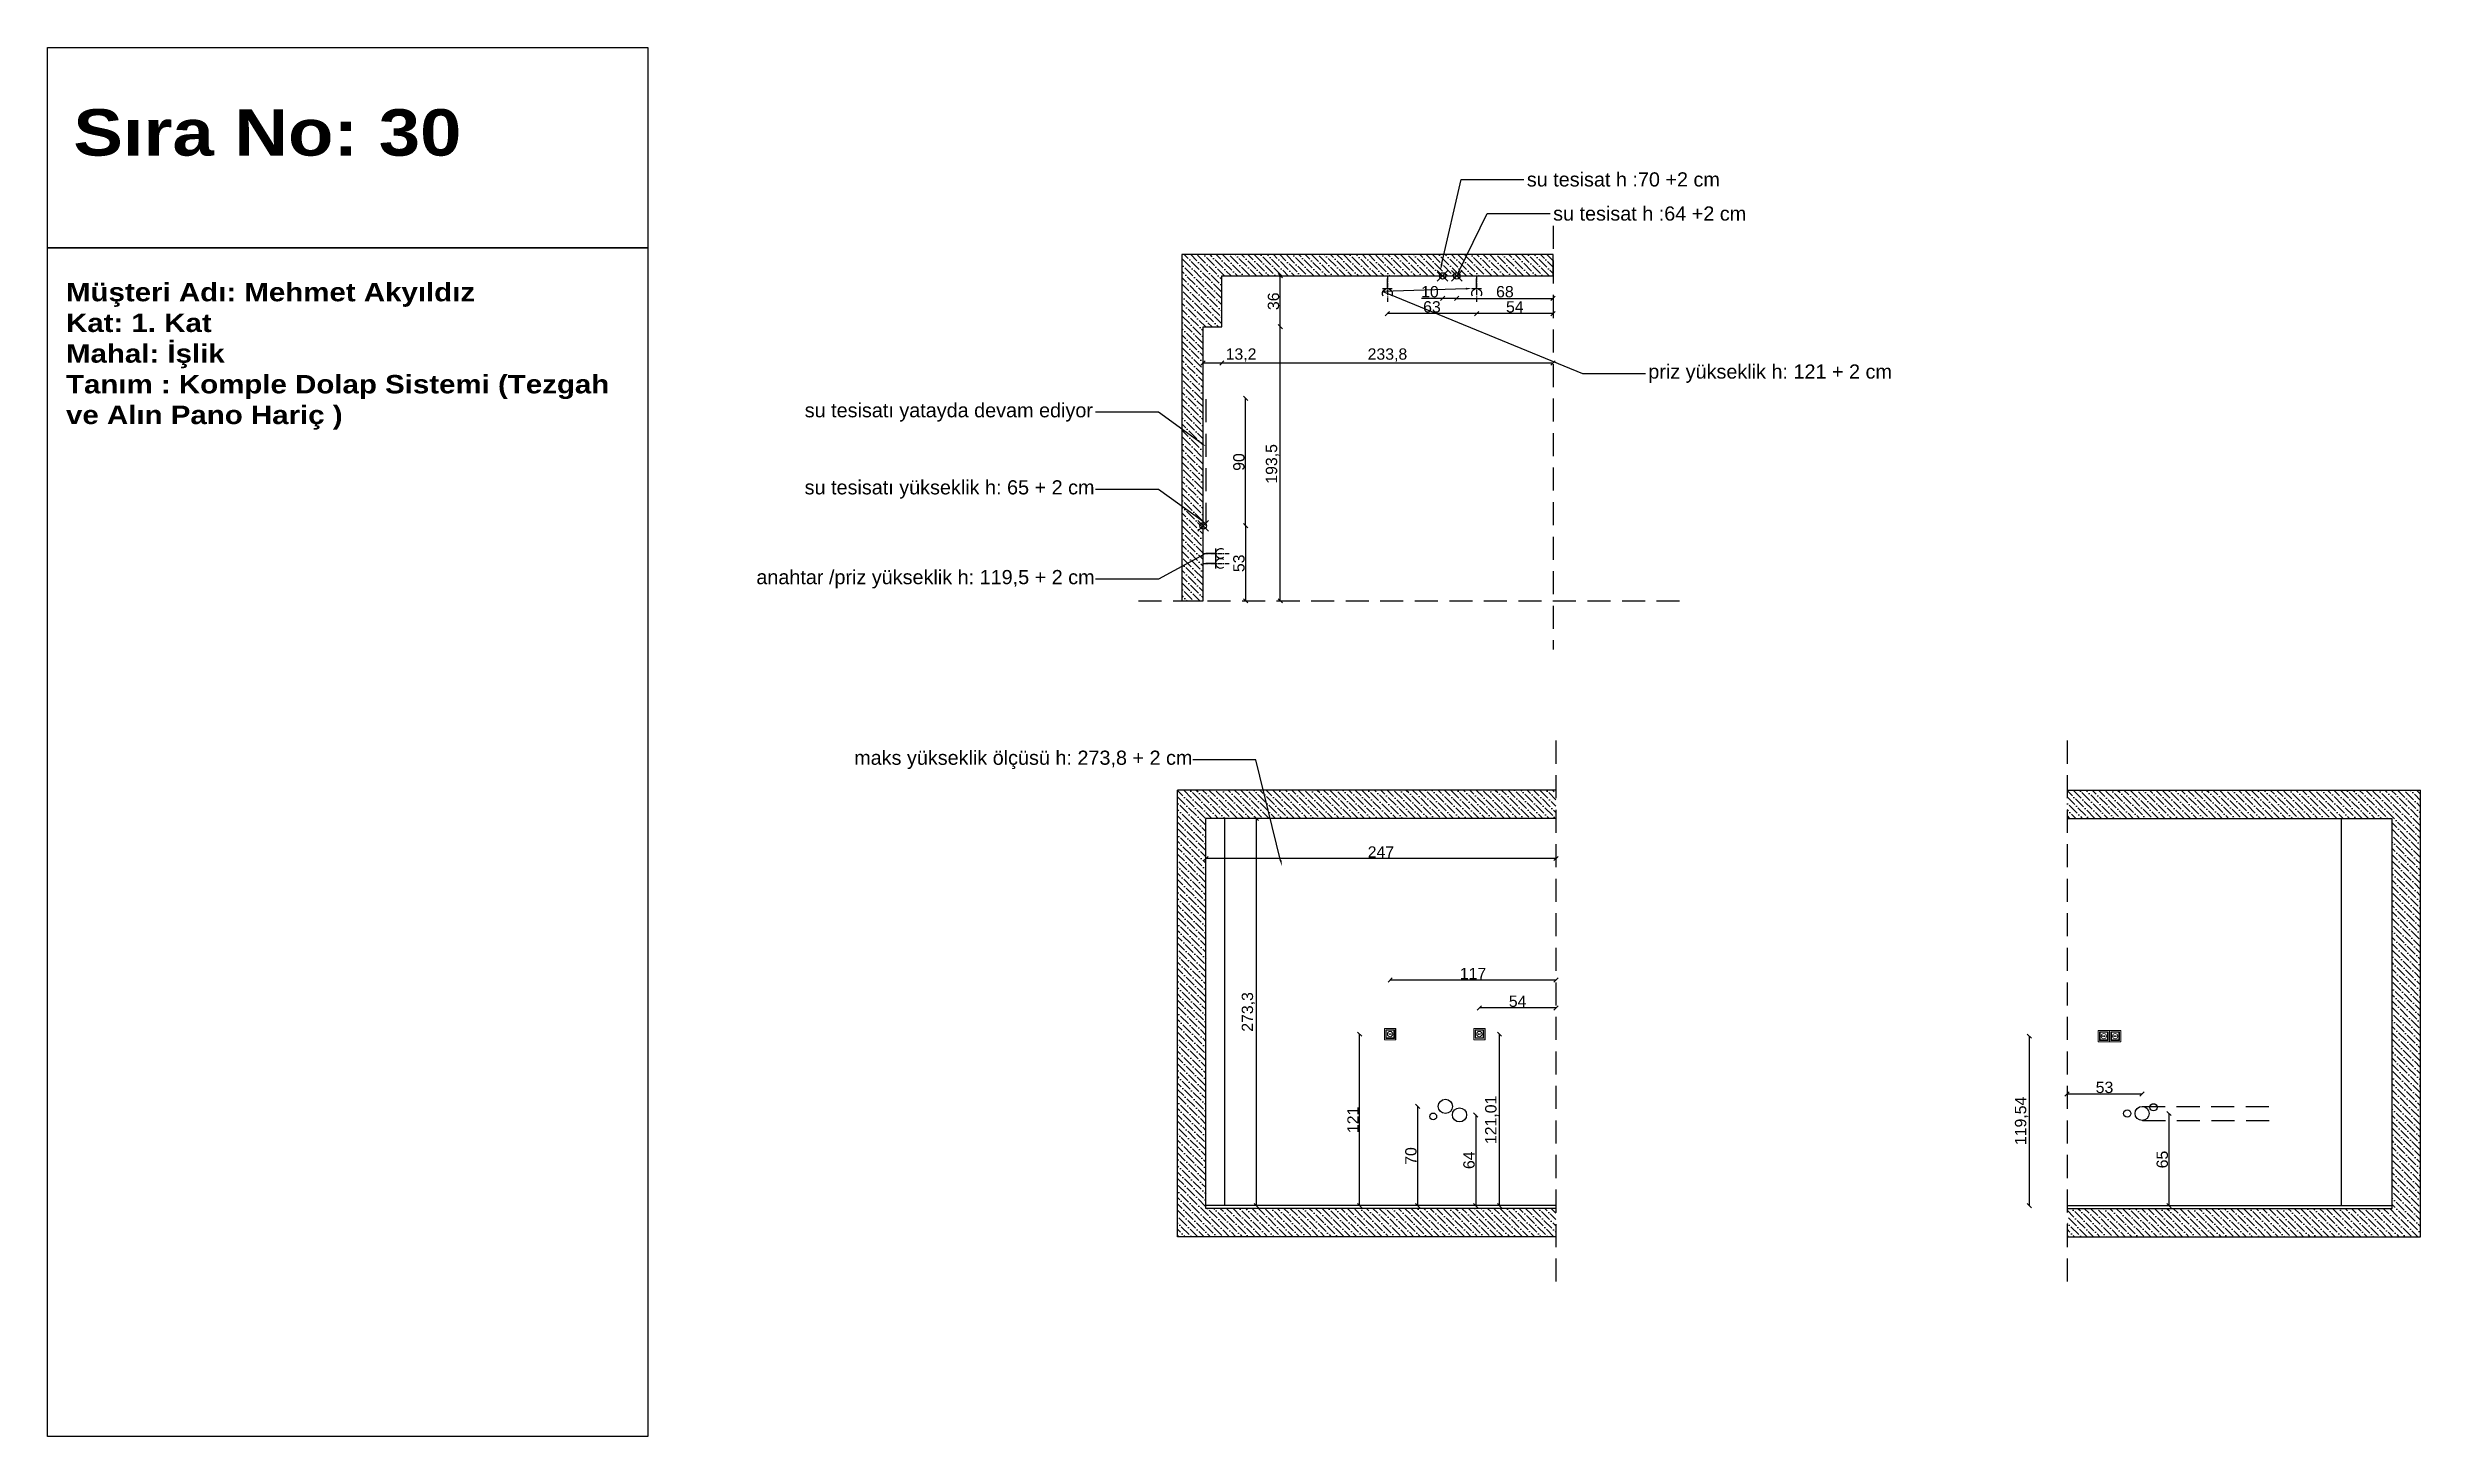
# Model space of a CAD drawing. Header units: millimetres. Extents: x -1860 to 15304, y 307 to 22353.
# Drawn here: x 3092 to 4767, y 307 to 1288 of the extents above; entities that cross this region are included whole.
import ezdxf
from ezdxf import colors
from ezdxf.entities.mleader import LeaderData, LeaderLine
from ezdxf.math import Vec2, Vec3

# ---------------------------------------------------------------- set-up
doc = ezdxf.new("R2010")
doc.units = ezdxf.units.MM
doc.set_wipeout_variables(frame=1)
doc.linetypes.add('( Hidden )', pattern=[0.375, 0.25, -0.125])
doc.linetypes.add('CENTER', pattern=[50.8, 31.75, -6.35, 6.35, -6.35])
for name, color, linetype in [('0_Toner_Axis', 8, 'CENTER'), ('5_Toner_Electrical', 133, 'Continuous'), ('perde', 90, 'Continuous'), ('prizler elektrik', 2, 'Continuous')]:
    doc.layers.add(name, color=color, linetype=linetype)
doc.layers.add('5_ID-Electrical _Priz', color=3, linetype='Continuous', lineweight=0)
doc.layers.add('çerçeve', color=40, linetype='Continuous', lineweight=40)
doc.styles.get("Standard").update_dxf_attribs({"font": 'arial.ttf'})
doc.dimstyles.new('ISO-25', dxfattribs={"dimtxt": 8, "dimasz": 3, "dimexe": 1.25, "dimexo": 0.625, "dimtad": 1, "dimtxsty": 'Standard', "dimblk": 'OBLIQUE', "dimcen": 2.5, "dimse1": 1, "dimse2": 1, "dimadec": 0, "dimazin": 0, "dimtfac": 1, "dimtmove": 0, "dimatfit": 3, "dimldrblk": 'OBLIQUE', "dimfxl": 1, "dimarcsym": 0})

msp = doc.modelspace()

# ---------------------------------------------------------------- texts
at = {"layer": 'çerçeve', "color": 0, "lineweight": 25, "transparency": 33554687, "insert": (3384.3134, 1244.39924), "char_height": 32.7868852, "attachment_point": 3}
msp.add_mtext('{\\fArial Black|b1|i0|c162|p34;Sıra No: 30}', dxfattribs=at)
at = {"layer": 'çerçeve', "color": 0, "lineweight": 25, "transparency": 33554687, "insert": (3512.73557, 1121.77383), "char_height": 13, "width": 407.4693121, "attachment_point": 3}
msp.add_mtext('\\pxql;{\\fArial Black|b1|i0|c162|p34;Müşteri Adı: Mehmet Akyıldız\\PKat: 1. Kat \\PMahal: İşlik \\PTanım : Komple Dolap Sistemi (Tezgah ve Alın Pano Hariç )}', dxfattribs=at)

# ---------------------------------------------------------------- blocks, each defined once
blk = doc.blocks.new('_Oblique')
at = {"color": 0, "linetype": 'ByBlock', "lineweight": -2}
blk.add_line((-0.5, -0.5), (0.5, 0.5), dxfattribs=at)
blk = doc.blocks.new('*D435')
at = {"color": 0, "lineweight": -2, "transparency": 16777216}
blk.add_line((3962.3, 897.3), (3962.3, 1090.8), dxfattribs=at)
at = {"layer": 'Defpoints', "color": 0, "transparency": 16777216}
for p in [(3921, 1090.8), (3962.3, 1090.8), (3942.5, 897.3)]:
    blk.add_point(p, dxfattribs=at)
at = {"color": 0, "lineweight": -2, "transparency": 16777216, "xscale": 3, "yscale": 3, "zscale": 3}
for p, rotation in [((3962.3, 1090.8), 90), ((3962.3, 897.3), 270)]:
    blk.add_blockref('_Oblique', p, dxfattribs=dict(at, rotation=rotation))
at = {"color": 0, "transparency": 16777216, "insert": (3956.8, 994), "char_height": 8, "attachment_point": 5, "rotation": 90}
blk.add_mtext('193,5', dxfattribs=at)
blk = doc.blocks.new('*D436')
at = {"color": 0, "lineweight": -2, "transparency": 16777216}
blk.add_line((3962.3, 1090.8), (3962.3, 1126.8), dxfattribs=at)
at = {"layer": 'Defpoints', "color": 0, "transparency": 16777216}
for p in [(3921, 1126.8), (3962.3, 1126.8), (3921, 1090.8)]:
    blk.add_point(p, dxfattribs=at)
at = {"color": 0, "lineweight": -2, "transparency": 16777216, "xscale": 3, "yscale": 3, "zscale": 3}
for p, rotation in [((3962.3, 1126.8), 90), ((3962.3, 1090.8), 270)]:
    blk.add_blockref('_Oblique', p, dxfattribs=dict(at, rotation=rotation))
at = {"color": 0, "transparency": 16777216, "insert": (3957.5, 1108.8), "char_height": 8, "attachment_point": 5, "rotation": 90}
blk.add_mtext('36', dxfattribs=at)
blk = doc.blocks.new('*D437')
at = {"color": 0, "lineweight": -2, "transparency": 16777216}
for p, q in [((3907.8, 1065.3), (3921, 1065.3)), ((3921, 1065.3), (3945.2, 1065.3))]:
    blk.add_line(p, q, dxfattribs=at)
at = {"layer": 'Defpoints', "color": 0, "transparency": 16777216}
for p in [(3907.8, 1090.8), (3921, 1090.8), (3921, 1065.3)]:
    blk.add_point(p, dxfattribs=at)
at = {"color": 0, "lineweight": -2, "transparency": 16777216, "xscale": 3, "yscale": 3, "zscale": 3, "rotation": 180}
blk.add_blockref('_Oblique', (3907.8, 1065.3), dxfattribs=at)
at = {"color": 0, "lineweight": -2, "transparency": 16777216, "xscale": 3, "yscale": 3, "zscale": 3}
blk.add_blockref('_Oblique', (3921, 1065.3), dxfattribs=at)
at = {"color": 0, "transparency": 16777216, "insert": (3934.6, 1070.8), "char_height": 8, "attachment_point": 5}
blk.add_mtext('13,2', dxfattribs=at)
blk = doc.blocks.new('*D438')
at = {"color": 0, "lineweight": -2, "transparency": 16777216}
blk.add_line((3921, 1065.3), (4154.8, 1065.3), dxfattribs=at)
at = {"layer": 'Defpoints', "color": 0, "transparency": 16777216}
for p in [(3921, 1090.8), (4154.8, 1105), (4154.8, 1065.3)]:
    blk.add_point(p, dxfattribs=at)
at = {"color": 0, "lineweight": -2, "transparency": 16777216, "xscale": 3, "yscale": 3, "zscale": 3, "rotation": 180}
blk.add_blockref('_Oblique', (3921, 1065.3), dxfattribs=at)
at = {"color": 0, "lineweight": -2, "transparency": 16777216, "xscale": 3, "yscale": 3, "zscale": 3}
blk.add_blockref('_Oblique', (4154.8, 1065.3), dxfattribs=at)
at = {"color": 0, "transparency": 16777216, "insert": (4037.9, 1070.8), "char_height": 8, "attachment_point": 5}
blk.add_mtext('233,8', dxfattribs=at)
blk = doc.blocks.new('A$C5399117F')
at = {"layer": '0_Toner_Axis', "ltscale": 0.1}
blk.add_lwpolyline([(3.5, 18.8), (3.5, 0)], dxfattribs=at)
at = {"layer": '5_Toner_Electrical'}
for p, q in [((3.5, 9.9), (3.5, 16.9)), ((7, 9.9), (0, 9.9))]:
    blk.add_line(p, q, dxfattribs=at)
blk.add_arc((3.5, 6.4), 3.53, 326.7114, 213.2886, dxfattribs=at)
blk = doc.blocks.new('zgvfdvd')
at = {"layer": 'prizler elektrik', "lineweight": 30}
for p, q in [((22208.3, -7204.6), (22213.3, -7209.6)), ((22213.3, -7204.6), (22208.3, -7209.6))]:
    blk.add_line(p, q, dxfattribs=at)
blk.add_circle((22210.8, -7207.1), 1.5, dxfattribs=at)
blk = doc.blocks.new('*D439')
at = {"color": 0, "lineweight": -2, "transparency": 16777216}
blk.add_line((4154.8, 1100.1), (4100.8, 1100.1), dxfattribs=at)
at = {"layer": 'Defpoints', "color": 0, "transparency": 16777216}
for p in [(4100.8, 1126.8), (4154.8, 1126.8), (4100.8, 1100.1)]:
    blk.add_point(p, dxfattribs=at)
at = {"color": 0, "lineweight": -2, "transparency": 16777216, "xscale": 3, "yscale": 3, "zscale": 3, "rotation": 180}
blk.add_blockref('_Oblique', (4100.8, 1100.1), dxfattribs=at)
at = {"color": 0, "lineweight": -2, "transparency": 16777216, "xscale": 3, "yscale": 3, "zscale": 3}
blk.add_blockref('_Oblique', (4154.8, 1100.1), dxfattribs=at)
at = {"color": 0, "transparency": 16777216, "insert": (4127.8, 1104.8), "char_height": 8, "attachment_point": 5}
blk.add_mtext('54', dxfattribs=at)
blk = doc.blocks.new('*D440')
at = {"color": 0, "lineweight": -2, "transparency": 16777216}
blk.add_line((4100.8, 1100.1), (4037.8, 1100.1), dxfattribs=at)
at = {"layer": 'Defpoints', "color": 0, "transparency": 16777216}
for p in [(4100.8, 1126.8), (4037.8, 1121.3), (4037.8, 1100.1)]:
    blk.add_point(p, dxfattribs=at)
at = {"color": 0, "lineweight": -2, "transparency": 16777216, "xscale": 3, "yscale": 3, "zscale": 3, "rotation": 180}
blk.add_blockref('_Oblique', (4037.8, 1100.1), dxfattribs=at)
at = {"color": 0, "lineweight": -2, "transparency": 16777216, "xscale": 3, "yscale": 3, "zscale": 3}
blk.add_blockref('_Oblique', (4100.8, 1100.1), dxfattribs=at)
at = {"color": 0, "transparency": 16777216, "insert": (4069.3, 1104.8), "char_height": 8, "attachment_point": 5}
blk.add_mtext('63', dxfattribs=at)
blk = doc.blocks.new('*D441')
at = {"color": 0, "lineweight": -2, "transparency": 16777216}
blk.add_line((4086.8, 1110.8), (4154.8, 1110.8), dxfattribs=at)
at = {"layer": 'Defpoints', "color": 0, "transparency": 16777216}
for p in [(4086.8, 1117.2), (4154.8, 1117.2), (4154.8, 1110.8)]:
    blk.add_point(p, dxfattribs=at)
at = {"color": 0, "lineweight": -2, "transparency": 16777216, "xscale": 3, "yscale": 3, "zscale": 3, "rotation": 180}
blk.add_blockref('_Oblique', (4086.8, 1110.8), dxfattribs=at)
at = {"color": 0, "lineweight": -2, "transparency": 16777216, "xscale": 3, "yscale": 3, "zscale": 3}
blk.add_blockref('_Oblique', (4154.8, 1110.8), dxfattribs=at)
at = {"color": 0, "transparency": 16777216, "insert": (4120.8, 1115.5), "char_height": 8, "attachment_point": 5}
blk.add_mtext('68', dxfattribs=at)
blk = doc.blocks.new('*D442')
at = {"color": 0, "lineweight": -2, "transparency": 16777216}
for p, q in [((4076.8, 1110.8), (4061.9, 1110.8)), ((4086.8, 1110.8), (4076.8, 1110.8))]:
    blk.add_line(p, q, dxfattribs=at)
at = {"layer": 'Defpoints', "color": 0, "transparency": 16777216}
for p in [(4076.8, 1117.2), (4076.8, 1110.8), (4086.8, 1117.2)]:
    blk.add_point(p, dxfattribs=at)
at = {"color": 0, "lineweight": -2, "transparency": 16777216, "xscale": 3, "yscale": 3, "zscale": 3, "rotation": 180}
blk.add_blockref('_Oblique', (4076.8, 1110.8), dxfattribs=at)
at = {"color": 0, "lineweight": -2, "transparency": 16777216, "xscale": 3, "yscale": 3, "zscale": 3}
blk.add_blockref('_Oblique', (4086.8, 1110.8), dxfattribs=at)
at = {"color": 0, "transparency": 16777216, "insert": (4067.9, 1115.5), "char_height": 8, "attachment_point": 5}
blk.add_mtext('10', dxfattribs=at)
blk = doc.blocks.new('priz')
blk.add_wipeout([(12844.2, 13291.9), (12852.2, 13291.9), (12852.2, 13299.9), (12844.2, 13299.9)]).dxf.layer = '5_ID-Electrical _Priz'
at = {"layer": '5_ID-Electrical _Priz'}
for points in [[(12844.2, 13299.9), (12852.2, 13299.9), (12852.2, 13291.9), (12844.2, 13291.9)], [(12852.1, 13299.8), (12852.1, 13291.9), (12844.3, 13291.9), (12844.3, 13299.8)], [(12851.2, 13298.9), (12845.2, 13298.9), (12845.2, 13292.9), (12851.2, 13292.9)], [(12850.9, 13298.6), (12845.5, 13298.6), (12845.5, 13293.2), (12850.9, 13293.2)]]:
    blk.add_lwpolyline(points, close=True, dxfattribs=at)
for centre, radius in [((12848.2, 13295.9), 1.88), ((12847.6, 13295.9), 0.23), ((12848.7, 13295.9), 0.23)]:
    blk.add_circle(centre, radius, dxfattribs=at)
blk = doc.blocks.new('*D443')
at = {"color": 0, "lineweight": -2, "transparency": 16777216}
blk.add_line((4018.3, 470.4), (4018.3, 591.4), dxfattribs=at)
at = {"layer": 'Defpoints', "color": 0, "transparency": 16777216}
for p in [(4018.3, 591.4), (4035.8, 591.4), (4033.3, 470.4)]:
    blk.add_point(p, dxfattribs=at)
at = {"color": 0, "lineweight": -2, "transparency": 16777216, "xscale": 3, "yscale": 3, "zscale": 3}
for p, rotation in [((4018.3, 591.4), 90), ((4018.3, 470.4), 270)]:
    blk.add_blockref('_Oblique', p, dxfattribs=dict(at, rotation=rotation))
at = {"color": 0, "transparency": 16777216, "insert": (4013.6, 530.9), "char_height": 8, "attachment_point": 5, "rotation": 90}
blk.add_mtext('121', dxfattribs=at)
blk = doc.blocks.new('*D444')
at = {"color": 0, "lineweight": -2, "transparency": 16777216}
blk.add_line((4117, 470.4), (4117, 591.4), dxfattribs=at)
at = {"layer": 'Defpoints', "color": 0, "transparency": 16777216}
for p in [(4106.7, 591.4), (4117, 591.4), (4106.8, 470.4)]:
    blk.add_point(p, dxfattribs=at)
at = {"color": 0, "lineweight": -2, "transparency": 16777216, "xscale": 3, "yscale": 3, "zscale": 3}
for p, rotation in [((4117, 591.4), 90), ((4117, 470.4), 270)]:
    blk.add_blockref('_Oblique', p, dxfattribs=dict(at, rotation=rotation))
at = {"color": 0, "transparency": 16777216, "insert": (4111.6, 530.9), "char_height": 8, "attachment_point": 5, "rotation": 90}
blk.add_mtext('121,01', dxfattribs=at)
blk = doc.blocks.new('*D445')
at = {"color": 0, "lineweight": -2, "transparency": 16777216}
blk.add_line((4100.2, 534.4), (4100.2, 470.4), dxfattribs=at)
at = {"layer": 'Defpoints', "color": 0, "transparency": 16777216}
for p in [(4088.8, 534.4), (4088.8, 470.4), (4100.2, 470.4)]:
    blk.add_point(p, dxfattribs=at)
at = {"color": 0, "lineweight": -2, "transparency": 16777216, "xscale": 3, "yscale": 3, "zscale": 3}
for p, rotation in [((4100.2, 534.4), 90), ((4100.2, 470.4), 270)]:
    blk.add_blockref('_Oblique', p, dxfattribs=dict(at, rotation=rotation))
at = {"color": 0, "transparency": 16777216, "insert": (4095.5, 502.4), "char_height": 8, "attachment_point": 5, "rotation": 90}
blk.add_mtext('64', dxfattribs=at)
blk = doc.blocks.new('*D446')
at = {"color": 0, "lineweight": -2, "transparency": 16777216}
blk.add_line((4059.2, 540.4), (4059.2, 470.4), dxfattribs=at)
at = {"layer": 'Defpoints', "color": 0, "transparency": 16777216}
for p in [(4078.8, 540.4), (4059.2, 470.4), (4078.8, 470.4)]:
    blk.add_point(p, dxfattribs=at)
at = {"color": 0, "lineweight": -2, "transparency": 16777216, "xscale": 3, "yscale": 3, "zscale": 3}
for p, rotation in [((4059.2, 540.4), 90), ((4059.2, 470.4), 270)]:
    blk.add_blockref('_Oblique', p, dxfattribs=dict(at, rotation=rotation))
at = {"color": 0, "transparency": 16777216, "insert": (4054.5, 505.4), "char_height": 8, "attachment_point": 5, "rotation": 90}
blk.add_mtext('70', dxfattribs=at)
blk = doc.blocks.new('*D447')
at = {"color": 0, "lineweight": -2, "transparency": 16777216}
blk.add_line((4156.8, 609.9), (4102.8, 609.9), dxfattribs=at)
at = {"layer": 'Defpoints', "color": 0, "transparency": 16777216}
for p in [(4102.8, 609.9), (4102.8, 595.4), (4156.8, 595.4)]:
    blk.add_point(p, dxfattribs=at)
at = {"color": 0, "lineweight": -2, "transparency": 16777216, "xscale": 3, "yscale": 3, "zscale": 3, "rotation": 180}
blk.add_blockref('_Oblique', (4102.8, 609.9), dxfattribs=at)
at = {"color": 0, "lineweight": -2, "transparency": 16777216, "xscale": 3, "yscale": 3, "zscale": 3}
blk.add_blockref('_Oblique', (4156.8, 609.9), dxfattribs=at)
at = {"color": 0, "transparency": 16777216, "insert": (4129.8, 614.6), "char_height": 8, "attachment_point": 5}
blk.add_mtext('54', dxfattribs=at)
blk = doc.blocks.new('*D448')
at = {"color": 0, "lineweight": -2, "transparency": 16777216}
blk.add_line((4156.8, 629.6), (4039.8, 629.6), dxfattribs=at)
at = {"layer": 'Defpoints', "color": 0, "transparency": 16777216}
for p in [(4039.8, 629.6), (4039.8, 595.4), (4156.8, 595.4)]:
    blk.add_point(p, dxfattribs=at)
at = {"color": 0, "lineweight": -2, "transparency": 16777216, "xscale": 3, "yscale": 3, "zscale": 3, "rotation": 180}
blk.add_blockref('_Oblique', (4039.8, 629.6), dxfattribs=at)
at = {"color": 0, "lineweight": -2, "transparency": 16777216, "xscale": 3, "yscale": 3, "zscale": 3}
blk.add_blockref('_Oblique', (4156.8, 629.6), dxfattribs=at)
at = {"color": 0, "transparency": 16777216, "insert": (4098.3, 634.2), "char_height": 8, "attachment_point": 5}
blk.add_mtext('117', dxfattribs=at)
blk = doc.blocks.new('*D449')
at = {"color": 0, "lineweight": -2, "transparency": 16777216}
blk.add_line((4490.9, 590), (4490.9, 470.4), dxfattribs=at)
at = {"layer": 'Defpoints', "color": 0, "transparency": 16777216}
for p in [(4547.6, 590), (4490.9, 470.4), (4547.6, 470.4)]:
    blk.add_point(p, dxfattribs=at)
at = {"color": 0, "lineweight": -2, "transparency": 16777216, "xscale": 3, "yscale": 3, "zscale": 3}
for p, rotation in [((4490.9, 590), 90), ((4490.9, 470.4), 270)]:
    blk.add_blockref('_Oblique', p, dxfattribs=dict(at, rotation=rotation))
at = {"color": 0, "transparency": 16777216, "insert": (4485.5, 530.2), "char_height": 8, "attachment_point": 5, "rotation": 90}
blk.add_mtext('119,54', dxfattribs=at)
blk = doc.blocks.new('*D450')
at = {"color": 0, "lineweight": -2, "transparency": 16777216}
blk.add_line((4589.5, 535.4), (4589.5, 470.4), dxfattribs=at)
at = {"layer": 'Defpoints', "color": 0, "transparency": 16777216}
for p in [(4570.5, 535.4), (4570.5, 470.4), (4589.5, 470.4)]:
    blk.add_point(p, dxfattribs=at)
at = {"color": 0, "lineweight": -2, "transparency": 16777216, "xscale": 3, "yscale": 3, "zscale": 3}
for p, rotation in [((4589.5, 535.4), 90), ((4589.5, 470.4), 270)]:
    blk.add_blockref('_Oblique', p, dxfattribs=dict(at, rotation=rotation))
at = {"color": 0, "transparency": 16777216, "insert": (4584.8, 502.9), "char_height": 8, "attachment_point": 5, "rotation": 90}
blk.add_mtext('65', dxfattribs=at)
blk = doc.blocks.new('*D451')
at = {"color": 0, "lineweight": -2, "transparency": 16777216}
blk.add_line((4570.5, 549.1), (4517.5, 549.1), dxfattribs=at)
at = {"layer": 'Defpoints', "color": 0, "transparency": 16777216}
for p in [(4517.5, 549.1), (4517.5, 535.4), (4570.5, 535.4)]:
    blk.add_point(p, dxfattribs=at)
at = {"color": 0, "lineweight": -2, "transparency": 16777216, "xscale": 3, "yscale": 3, "zscale": 3, "rotation": 180}
blk.add_blockref('_Oblique', (4517.5, 549.1), dxfattribs=at)
at = {"color": 0, "lineweight": -2, "transparency": 16777216, "xscale": 3, "yscale": 3, "zscale": 3}
blk.add_blockref('_Oblique', (4570.5, 549.1), dxfattribs=at)
at = {"color": 0, "transparency": 16777216, "insert": (4544, 553.8), "char_height": 8, "attachment_point": 5}
blk.add_mtext('53', dxfattribs=at)
blk = doc.blocks.new('*D452')
at = {"color": 0, "lineweight": -2, "transparency": 16777216}
blk.add_line((3937.8, 950.3), (3937.8, 897.3), dxfattribs=at)
at = {"layer": 'Defpoints', "color": 0, "transparency": 16777216}
for p in [(3907.8, 950.3), (3907.8, 897.3), (3937.8, 897.3)]:
    blk.add_point(p, dxfattribs=at)
at = {"color": 0, "lineweight": -2, "transparency": 16777216, "xscale": 3, "yscale": 3, "zscale": 3}
for p, rotation in [((3937.8, 950.3), 90), ((3937.8, 897.3), 270)]:
    blk.add_blockref('_Oblique', p, dxfattribs=dict(at, rotation=rotation))
at = {"color": 0, "transparency": 16777216, "insert": (3933.1, 923.8), "char_height": 8, "attachment_point": 5, "rotation": 90}
blk.add_mtext('53', dxfattribs=at)
blk = doc.blocks.new('*D453')
at = {"color": 0, "lineweight": -2, "transparency": 16777216}
blk.add_line((3937.8, 950.3), (3937.8, 1040.3), dxfattribs=at)
at = {"layer": 'Defpoints', "color": 0, "transparency": 16777216}
for p in [(3910.1, 1040.3), (3937.8, 1040.3), (3907.8, 950.3)]:
    blk.add_point(p, dxfattribs=at)
at = {"color": 0, "lineweight": -2, "transparency": 16777216, "xscale": 3, "yscale": 3, "zscale": 3}
for p, rotation in [((3937.8, 1040.3), 90), ((3937.8, 950.3), 270)]:
    blk.add_blockref('_Oblique', p, dxfattribs=dict(at, rotation=rotation))
at = {"color": 0, "transparency": 16777216, "insert": (3933.1, 995.3), "char_height": 8, "attachment_point": 5, "rotation": 90}
blk.add_mtext('90', dxfattribs=at)
blk = doc.blocks.new('*D454')
at = {"color": 0, "lineweight": -2, "transparency": 16777216}
blk.add_line((3945.3, 743.7), (3945.3, 470.4), dxfattribs=at)
at = {"layer": 'Defpoints', "color": 0, "transparency": 16777216}
for p in [(3923, 743.7), (3930.2, 470.4), (3945.3, 470.4)]:
    blk.add_point(p, dxfattribs=at)
at = {"color": 0, "lineweight": -2, "transparency": 16777216, "xscale": 3, "yscale": 3, "zscale": 3}
for p, rotation in [((3945.3, 743.7), 90), ((3945.3, 470.4), 270)]:
    blk.add_blockref('_Oblique', p, dxfattribs=dict(at, rotation=rotation))
at = {"color": 0, "transparency": 16777216, "insert": (3939.8, 607.1), "char_height": 8, "attachment_point": 5, "rotation": 90}
blk.add_mtext('273,3', dxfattribs=at)
blk = doc.blocks.new('*D455')
at = {"color": 0, "lineweight": -2, "transparency": 16777216}
blk.add_line((4156.8, 715.4), (3909.8, 715.4), dxfattribs=at)
at = {"layer": 'Defpoints', "color": 0, "transparency": 16777216}
for p in [(3909.8, 743.7), (4156.8, 743.7), (3909.8, 715.4)]:
    blk.add_point(p, dxfattribs=at)
at = {"color": 0, "lineweight": -2, "transparency": 16777216, "xscale": 3, "yscale": 3, "zscale": 3, "rotation": 180}
blk.add_blockref('_Oblique', (3909.8, 715.4), dxfattribs=at)
at = {"color": 0, "lineweight": -2, "transparency": 16777216, "xscale": 3, "yscale": 3, "zscale": 3}
blk.add_blockref('_Oblique', (4156.8, 715.4), dxfattribs=at)
at = {"color": 0, "transparency": 16777216, "insert": (4033.3, 720), "char_height": 8, "attachment_point": 5}
blk.add_mtext('247', dxfattribs=at)

# ---------------------------------------------------------------- dimensions: what is measured, and where the dimension line sits
dim = msp.add_linear_dim(base=(3962.25486, 1126.75282), p1=(3921.02169, 1090.75282), p2=(3921.02169, 1126.75282), angle=90, dimstyle='ISO-25', override={"dimtmove": 1})
dim.commit()
dim.dimension.update_dxf_attribs({"geometry": '*D436', "text_midpoint": (3957.54254, 1108.75282)})
for base, p1, p2, picture, middle in [((4037.82007, 1100.08502), (4100.82169, 1126.75282), (4037.82007, 1121.32974), '*D440', (4069.32088, 1104.79733)), ((4154.82169, 1065.34159), (3921.02169, 1090.75282), (4154.82169, 1105.01958), '*D438', (4037.92169, 1070.77423))]:
    dim = msp.add_linear_dim(base=base, p1=p1, p2=p2, dimstyle='ISO-25', override={"dimtmove": 1})
    dim.commit()
    dim.dimension.update_dxf_attribs({"geometry": picture, "text_midpoint": middle})
for base, p1, p2, picture, middle in [((4100.82169, 1100.08502), (4154.82169, 1126.75282), (4100.82169, 1126.75282), '*D439', (4127.82169, 1104.77823)), ((4076.82169, 1110.75279), (4086.82169, 1117.16782), (4076.82169, 1117.16782), '*D442', (4067.85699, 1115.46237)), ((4154.82169, 1110.75279), (4086.82169, 1117.16782), (4154.82169, 1117.16782), '*D441', (4120.82169, 1115.46237)), ((3921.02169, 1065.34159), (3907.82169, 1090.75282), (3921.02169, 1090.75282), '*D437', (3934.61941, 1070.77423)), ((3909.77172, 715.38491), (4156.77172, 743.73071), (3909.77172, 743.73071), '*D455', (4033.27172, 720.02628)), ((4517.54329, 549.07519), (4570.54329, 535.43071), (4517.54329, 535.43071), '*D451', (4544.04329, 553.7875))]:
    dim = msp.add_linear_dim(base=base, p1=p1, p2=p2, dimstyle='ISO-25')
    dim.commit()
    dim.dimension.update_dxf_attribs({"geometry": picture, "text_midpoint": middle})
for base, p1, p2, picture, middle in [((3962.25486, 1090.75282), (3942.51883, 897.25282), (3921.02169, 1090.75282), '*D435', (3956.82222, 994.00282)), ((3937.82166, 1040.25282), (3907.82169, 950.25282), (3910.07169, 1040.25282), '*D453', (3933.11207, 995.25282)), ((3937.82166, 897.25282), (3907.82169, 950.25282), (3907.82169, 897.25282), '*D452', (3933.10934, 923.75282)), ((3945.26548, 470.43071), (3922.97172, 743.73071), (3930.24254, 470.43071), '*D454', (3939.83284, 607.08071)), ((4059.2439, 470.43071), (4078.77172, 540.43071), (4078.77172, 470.43071), '*D446', (4054.53432, 505.43071)), ((4589.5372, 470.43071), (4570.54329, 535.43071), (4570.54329, 470.43071), '*D450', (4584.82762, 502.93071)), ((4100.18338, 470.43071), (4088.77172, 534.43071), (4088.77172, 470.43071), '*D445', (4095.47379, 502.43071))]:
    dim = msp.add_linear_dim(base=base, p1=p1, p2=p2, angle=90, dimstyle='ISO-25')
    dim.commit()
    dim.dimension.update_dxf_attribs({"geometry": picture, "text_midpoint": middle})

# ---------------------------------------------------------------- hatches: boundary and pattern name
at = {"true_color": 0x636466, "transparency": 33554687}
h = msp.add_hatch(dxfattribs=at)
h.set_pattern_fill('ANSI36', color=251, angle=270)
h.set_pattern_definition([(315, (127.1862, 91.1894), (6.173926, -1.683798), [7.9375, -1.5875, 0, -1.5875])])
h.paths.add_polyline_path([(3921.02169, 1126.75282), (4154.82169, 1126.75282), (4154.82169, 1141.75282), (3892.82169, 1141.75282), (3892.82169, 897.25282), (3907.82169, 897.25282), (3907.82169, 1090.75282), (3921.02169, 1090.75282)])
h = msp.add_hatch(dxfattribs=at)
h.set_pattern_fill('ANSI36', color=251, angle=270)
h.set_pattern_definition([(315, (129.1362, 47.44), (6.173926, -1.683798), [7.9375, -1.5875, 0, -1.5875])])
h.paths.add_polyline_path([(4156.77172, 763.73071), (3889.77172, 763.73071), (3889.77172, 448.43071), (4156.77172, 448.43071), (4156.77172, 468.43071), (3909.77172, 468.43071), (3909.77172, 743.73071), (4156.77172, 743.73071)])
h = msp.add_hatch(dxfattribs=at)
h.set_pattern_fill('ANSI36', color=251, angle=270)
h.set_pattern_definition([(315, (756.9078, 47.44), (6.173926, -1.683798), [7.9375, -1.5875, 0, -1.5875])])
h.paths.add_polyline_path([(4517.54329, 763.73071), (4767.04329, 763.73071), (4767.04329, 448.43071), (4517.54329, 448.43071), (4517.54329, 468.43071), (4747.04329, 468.43071), (4747.04329, 743.73071), (4517.54329, 743.73071)])

# ---------------------------------------------------------------- linework, layer by layer
at = {"linetype": '( Hidden )', "ltscale": 65}
for p, q in [((4154.82169, 1161.9786), (4154.82169, 862.9565)), ((3910.07169, 950.25282), (3910.07169, 1040.25282)), ((3862.22142, 897.25282), (4249.06715, 897.25282)), ((4156.77172, 798.61368), (4156.77172, 414.79362)), ((4517.54329, 798.61368), (4517.54329, 414.79362)), ((4570.54329, 540.43071), (4660.54329, 540.43071)), ((4570.75724, 530.43529), (4660.75724, 530.43529))]:
    msp.add_line(p, q, dxfattribs=at)
for p, q in [((4156.77172, 763.73071), (3889.77172, 763.73071)), ((3889.77172, 448.43071), (3889.77172, 763.73071)), ((4517.54329, 763.73071), (4767.04329, 763.73071)), ((4767.04329, 448.43071), (4767.04329, 763.73071)), ((3909.77172, 468.43071), (3909.77172, 743.73071)), ((4156.77172, 743.73071), (3909.77172, 743.73071)), ((3922.97172, 743.73071), (3922.97172, 470.43071)), ((4517.54329, 743.73071), (4747.04329, 743.73071)), ((4711.04329, 743.73071), (4711.04329, 470.43071)), ((4747.04329, 468.43071), (4747.04329, 743.73071)), ((4156.77172, 470.43071), (3909.77172, 470.43071)), ((4517.54329, 470.43071), (4747.04329, 470.43071)), ((4156.77172, 468.43071), (3909.77172, 468.43071)), ((4517.54329, 468.43071), (4747.04329, 468.43071)), ((4156.77172, 448.43071), (3889.77172, 448.43071)), ((4517.54329, 448.43071), (4767.04329, 448.43071))]:
    msp.add_line(p, q)
for points in [[(3092.17375, 1287.98746), (3515.83176, 1287.98746), (3515.83176, 1146.44215), (3092.17375, 1146.44215)], [(3092.17375, 1146.44215), (3515.83176, 1146.44215), (3515.83176, 307.33792), (3092.17375, 307.33792)]]:
    msp.add_lwpolyline(points, close=True)
msp.add_lwpolyline([(3907.82169, 897.25282), (3907.82169, 1090.75282), (3921.02169, 1090.75282), (3921.02169, 1126.75282), (4154.82169, 1126.75282), (4154.82169, 1141.75282), (3892.82169, 1141.75282), (3892.82169, 897.25282), (3907.82169, 897.25282)])
for centre, radius in [((4078.77172, 540.43071), 5), ((4088.77172, 534.43071), 5), ((4560.06048, 535.43071), 2.56184), ((4570.54329, 535.43071), 5), ((4578.56596, 539.76621), 2.56184), ((4070.24855, 533.3437), 2.36566)]:
    msp.add_circle(centre, radius)

# ---------------------------------------------------------------- block references
at = {"xscale": -1}
for p in [(4041.34992, 1107.90666), (4104.34992, 1107.90666)]:
    msp.add_blockref('A$C5399117F', p, dxfattribs=at)
at = {"xscale": -1, "rotation": 90}
for p in [(3926.66785, 934.28267), (3926.66785, 927.25282)]:
    msp.add_blockref('A$C5399117F', p, dxfattribs=at)
at = {"layer": 'perde', "color": 0, "xscale": 1.5, "yscale": 1.5, "zscale": 1.5, "rotation": 269.9999999999999}
for p in [(14887.5071, 34442.93559), (14897.5071, 34442.93559), (14718.5071, 34266.43559)]:
    msp.add_blockref('zgvfdvd', p, dxfattribs=at)

msp.set_redraw_order([(e.dxf.handle, doc.entitydb.next_handle()) for e in msp.query("TEXT MTEXT ATTDEF DIMENSION ARC_DIMENSION")])  # texts and dimensions are drawn at this point

# ---------------------------------------------------------------- leaders
at = {"color": 6}
ml = msp.add_multileader_mtext('Standard', dxfattribs=at)
ml.set_content('su tesisat h :70 +2 cm ', color=6)
ml.set_leader_properties()
ml.build(insert=Vec2(0, 0))
ml.multileader.update_dxf_attribs({"dogleg_length": 44.44786})
ctx = ml.context
ctx.base_point, ctx.char_height, ctx.plane_origin = Vec3(4134.27986, 1194.74643), 10, Vec3(4075.2307, 1130.59381)
notes = []
notes.append((ctx, [(0, (1, 1, 0), (4089.832, 1194.74643), (1, 0), 44.44786, [(0, [(4075.2307, 1130.59381)], 0, [])])]))
ctx.mtext.insert, ctx.mtext.flow_direction = Vec3(4136.27986, 1199.8317), 5
ml = msp.add_multileader_mtext('Standard', dxfattribs=at)
ml.set_content('su tesisat h :64 +2 cm ', color=6)
ml.set_leader_properties()
ml.build(insert=Vec2(0, 0))
ml.multileader.update_dxf_attribs({"dogleg_length": 44.44786})
ctx = ml.context
ctx.base_point, ctx.char_height, ctx.plane_origin = Vec3(4152.85327, 1170.65736), 10, Vec3(4086.82169, 1126.75282)
notes.append((ctx, [(0, (1, 1, 0), (4108.40541, 1170.65736), (1, 0), 44.44786, [(0, [(4086.82169, 1126.75282)], 0, [])])]))
ctx.mtext.insert, ctx.mtext.flow_direction = Vec3(4154.85327, 1175.74263), 5
ml = msp.add_multileader_mtext('Standard', dxfattribs=at)
ml.set_content('priz yükseklik h: 121 + 2 cm ', color=6)
ml.set_leader_properties()
ml.build(insert=Vec2(0, 0))
ml.multileader.update_dxf_attribs({"dogleg_length": 44.44786})
ctx = ml.context
ctx.base_point, ctx.char_height, ctx.plane_origin = Vec3(4220.00759, 1057.72886), 10, Vec3(4097.32007, 1117.82974)
notes.append((ctx, [(0, (1, 1, 0), (4175.55973, 1057.72886), (1, 0), 44.44786, [(1, [(4097.32007, 1117.82974), (4034.55488, 1115.64093)], 0, [])])]))
ctx.mtext.insert, ctx.mtext.flow_direction = Vec3(4222.00759, 1064.19884), 5
ml = msp.add_multileader_mtext('Standard', dxfattribs=at)
ml.set_content('su tesisatı yatayda devam ediyor', color=6)
ml.set_leader_properties()
ml.build(insert=Vec2(0, 0))
ml.multileader.update_dxf_attribs({"dogleg_length": 44.44786})
ctx = ml.context
ctx.base_point, ctx.char_height, ctx.plane_origin = Vec3(3624.64279, 1030.40148), 10, Vec3(3909.74477, 1006.36033)
notes.append((ctx, [(0, (1, 1, 0), (3876.29666, 1030.40148), (-1, 0), 44.44786, [(0, [(3909.74477, 1006.36033)], 0, [])])]))
ctx.mtext.insert, ctx.mtext.flow_direction = Vec3(3626.64279, 1036.87147), 5
ml = msp.add_multileader_mtext('Standard', dxfattribs=at)
ml.set_content('su tesisatı yükseklik h: 65 + 2 cm', color=6)
ml.set_leader_properties()
ml.build(insert=Vec2(0, 0))
ml.multileader.update_dxf_attribs({"dogleg_length": 44.44786})
ctx = ml.context
ctx.base_point, ctx.char_height, ctx.plane_origin = Vec3(3624.58822, 975.98683), 10, Vec3(3909.74477, 951.94568)
notes.append((ctx, [(0, (1, 1, 0), (3876.29666, 975.98683), (-1, 0), 44.44786, [(0, [(3909.74477, 951.94568)], 0, [])])]))
ctx.mtext.insert, ctx.mtext.flow_direction = Vec3(3626.58822, 982.45682), 5
ml = msp.add_multileader_mtext('Standard', dxfattribs=at)
ml.set_content('anahtar /priz yükseklik h: 119,5 + 2 cm', color=6)
ml.set_leader_properties()
ml.build(insert=Vec2(0, 0))
ml.multileader.update_dxf_attribs({"dogleg_length": 44.44786})
ctx = ml.context
ctx.base_point, ctx.char_height, ctx.plane_origin = Vec3(3590.48181, 912.61447), 10, Vec3(3909.74477, 930.75282)
notes.append((ctx, [(0, (1, 1, 0), (3876.29666, 912.61447), (-1, 0), 44.44786, [(0, [(3909.74477, 930.75282)], 0, [])])]))
ctx.mtext.insert, ctx.mtext.flow_direction = Vec3(3592.48181, 919.08446), 5
ml = msp.add_multileader_mtext('Standard', dxfattribs=at)
ml.set_content('maks yükseklik ölçüsü h: 273,8 + 2 cm', color=6)
ml.set_leader_properties()
ml.build(insert=Vec2(0, 0))
ml.multileader.update_dxf_attribs({"dogleg_length": 44.44786})
ctx = ml.context
ctx.base_point, ctx.char_height, ctx.plane_origin = Vec3(3659.52992, 785.10665), 10, Vec3(3963.50009, 710.1287)
notes.append((ctx, [(0, (1, 1, 0), (3944.91502, 785.10665), (-1, 0), 44.44786, [(0, [(3963.50009, 710.1287)], 0, [])])]))
ctx.mtext.insert, ctx.mtext.flow_direction = Vec3(3661.52992, 791.57664), 5
for ctx, leaders in notes:
    for number, flags, end, landing, length, lines in leaders:
        leader = LeaderData()
        leader.index, (leader.has_last_leader_line, leader.has_dogleg_vector, leader.attachment_direction) = number, flags
        leader.last_leader_point, leader.dogleg_vector, leader.dogleg_length = Vec3(end), Vec3(landing), length
        for number, points, colour, breaks in lines:
            line = LeaderLine()
            line.index, line.vertices, line.color, line.breaks = number, Vec3.list(points), colors.encode_raw_color(colour), breaks
            leader.lines.append(line)
        ctx.leaders.append(leader)

# ---------------------------------------------------------------- next in the draw order: block references
at = {"layer": '5_ID-Electrical _Priz'}
for p in [(-8808.42188, -12704.44207), (-8745.42188, -12704.4274), (-8304.68066, -12705.90017)]:
    msp.add_blockref('priz', p, dxfattribs=at)

# ---------------------------------------------------------------- next in the draw order: block references
msp.add_blockref('priz', (-8296.67965, -12705.90017), dxfattribs=at)

# ---------------------------------------------------------------- next in the draw order: dimensions: what is measured, and where the dimension line sits
for base, p2, picture, middle in [((4039.77172, 629.56628), (4039.77172, 595.43282), '*D448', (4098.27172, 634.20765)), ((4102.77172, 609.94003), (4102.77172, 595.44749), '*D447', (4129.77172, 614.63324))]:
    dim = msp.add_linear_dim(base=base, p1=(4156.77172, 595.43282), p2=p2, dimstyle='ISO-25')
    dim.commit()
    dim.dimension.update_dxf_attribs({"geometry": picture, "text_midpoint": middle})
for base, p1, p2, picture, middle in [((4018.25579, 591.43071), (4033.27172, 470.43071), (4035.77121, 591.43071), '*D443', (4013.61442, 530.93071)), ((4117.02964, 591.44539), (4106.82771, 470.43071), (4106.6938, 591.44539), '*D444', (4111.59701, 530.93805))]:
    dim = msp.add_linear_dim(base=base, p1=p1, p2=p2, angle=90, dimstyle='ISO-25')
    dim.commit()
    dim.dimension.update_dxf_attribs({"geometry": picture, "text_midpoint": middle})

# ---------------------------------------------------------------- next in the draw order: dimensions: what is measured, and where the dimension line sits
dim = msp.add_linear_dim(base=(4490.9488, 470.43071), p1=(4547.59186, 589.97261), p2=(4547.59186, 470.43071), angle=90, dimstyle='ISO-25')
dim.commit()
dim.dimension.update_dxf_attribs({"geometry": '*D449', "text_midpoint": (4485.51616, 530.20166)})

doc.saveas('drawing.dxf')
